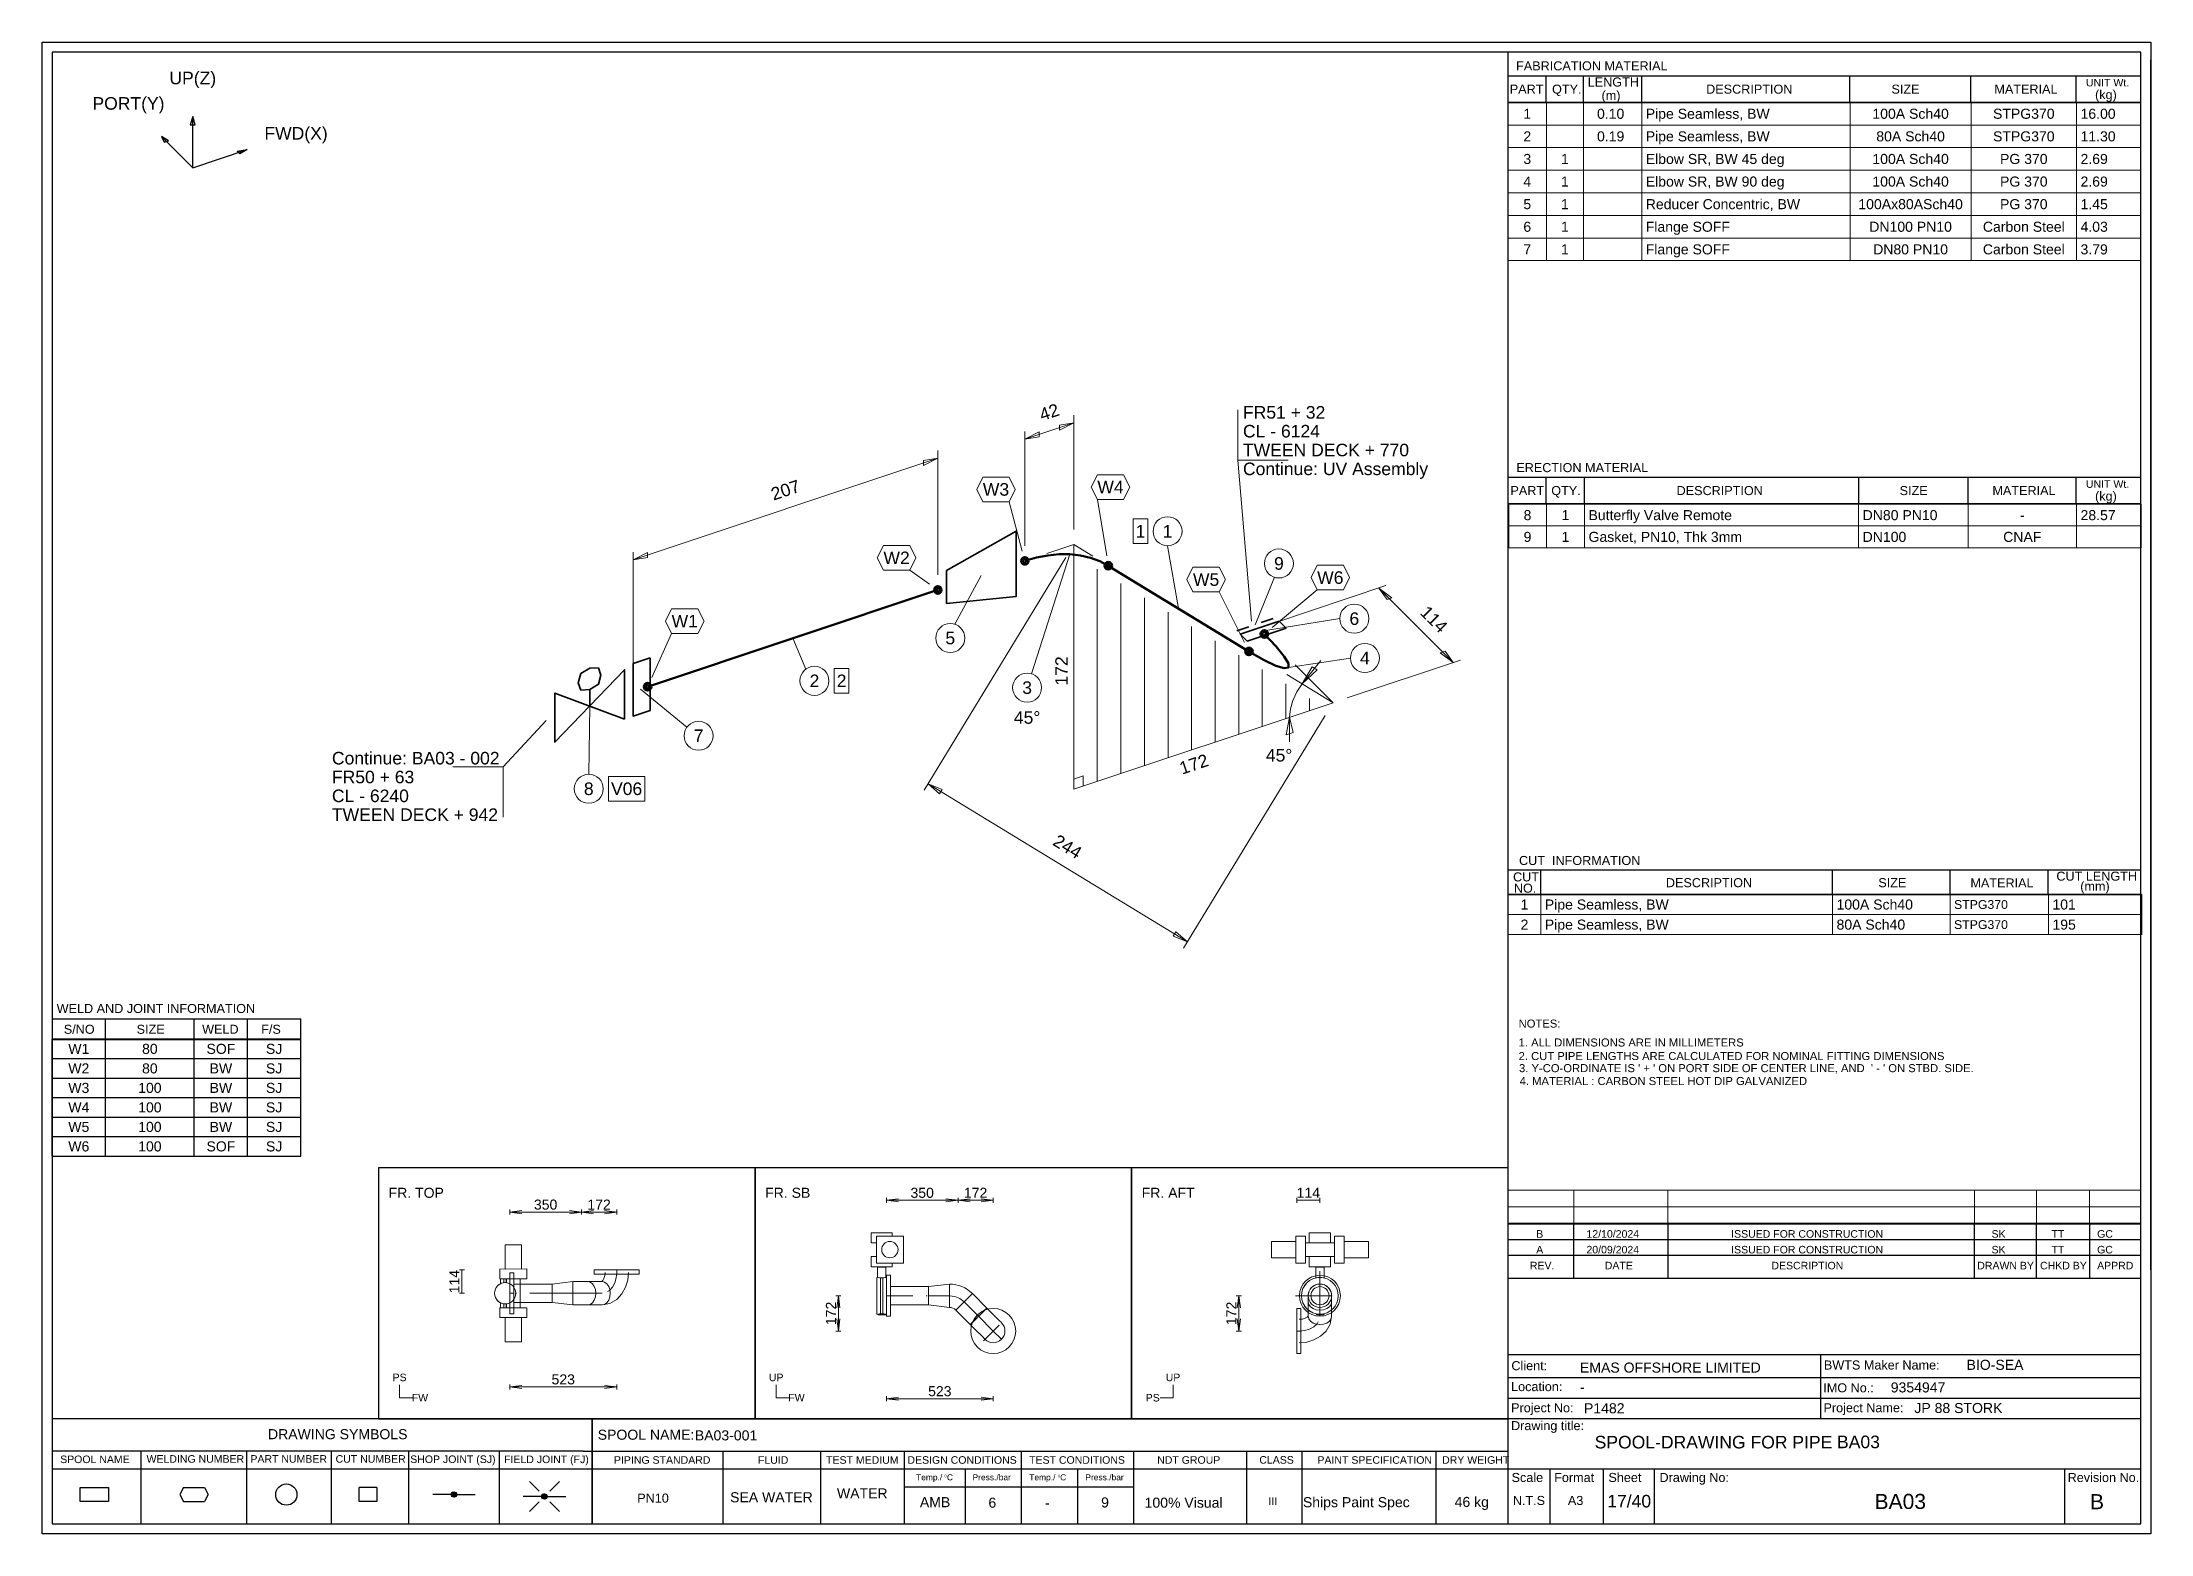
# Model space of a CAD drawing. Header units: millimetres. Extents: x 0 to 420, y 0 to 297.
import ezdxf
from ezdxf.enums import TextEntityAlignment as Align

# ---------------------------------------------------------------- set-up
doc = ezdxf.new("R2010")
doc.units = ezdxf.units.MM
doc.linetypes.add('DOTTED_DASHED5', pattern=[10, 4.444444, -2.666667, 0.222222, -2.666667])
doc.linetypes.add('DOTTED_DASHED6', pattern=[9.99997, 4.444431, -2.666659, 0.222222, -2.666659])
for name, color, linetype in [('FramesFromTables', 40, 'Continuous'), ('I_Coordinates', 11, 'Continuous'), ('I_CutNumbers', 10, 'Continuous'), ('I_Dimensions', 4, 'Continuous'), ('I_OtherComponents', 2, 'Continuous'), ('I_PartNumbers', 9, 'Continuous'), ('I_Pipes', 1, 'Continuous'), ('I_Tags', 8, 'Continuous'), ('I_Triangles', 5, 'Continuous'), ('SymbolsOnDrawingSheet', 1, 'Continuous'), ('TextFromTables', 2, 'Continuous'), ('TextFromTextBoxes', 2, 'Continuous')]:
    doc.layers.add(name, color=color, linetype=linetype)
doc.styles.add('Cadmatic Default Text', font='arial.ttf')

msp = doc.modelspace()

# ---------------------------------------------------------------- texts
at = {"layer": 'SymbolsOnDrawingSheet', "linetype": 'ByBlock', "lineweight": 25, "style": 'Cadmatic Default Text'}
for s, p in [('UP(Z)', (30, 289.86)), ('PORT(Y)', (17.19, 284.81)), ('FWD(X)', (50.57, 278.86))]:
    msp.add_text(s, height=2.5, dxfattribs=at).set_placement(p, align=Align.MIDDLE_CENTER)
at = {"layer": 'SymbolsOnDrawingSheet', "linetype": 'ByBlock', "lineweight": -3, "style": 'Cadmatic Default Text'}
for s, height, p in [('FABRICATION MATERIAL', 1.8, (293.57, 293.19)), ('LENGTH', 1.8, (307.84, 289.97)), ('PART', 1.8, (292.32, 288.55)), ('QTY.', 1.8, (300.74, 288.55)), ('DESCRIPTION', 1.8, (331.43, 288.55)), ('SIZE', 1.8, (368.34, 288.55)), ('MATERIAL', 1.8, (388.84, 288.55)), ('UNIT Wt.', 1.5, (407.08, 289.7)), (' (kg)', 1.8, (408.19, 287.46)), ('ERECTION MATERIAL', 1.8, (293.62, 213.19)), ('PART', 1.8, (292.45, 208.62)), ('QTY.', 1.8, (300.58, 208.62)), ('DESCRIPTION', 1.8, (325.54, 208.62)), ('SIZE', 1.8, (369.97, 208.62)), ('MATERIAL', 1.8, (388.45, 208.62)), ('UNIT Wt.', 1.5, (407.08, 209.77)), (' (kg)', 1.8, (408.19, 207.53)), ('CUT  INFORMATION', 1.8, (294.16, 134.97)), ('CUT ', 1.8, (292.97, 131.7)), ('DESCRIPTION', 1.8, (323.41, 130.55)), ('SIZE', 1.8, (365.72, 130.55)), ('MATERIAL', 1.8, (384.07, 130.5)), ('CUT LENGTH', 1.8, (401.19, 131.85)), ('NO.', 1.8, (293.13, 129.46)), ('(mm)', 1.8, (405.94, 129.85)), ('WELD AND JOINT INFORMATION', 1.8, (2.89, 105.5)), ('S/NO', 1.8, (4.31, 101.36)), ('SIZE', 1.8, (18.81, 101.36)), ('WELD', 1.8, (31.86, 101.36)), ('F/S', 1.8, (43.63, 101.36)), ('SPOOL-DRAWING FOR PIPE', 2.5, (309.22, 19.5))]:
    msp.add_text(s, height=height, dxfattribs=at).set_placement(p, align=Align.TOP_LEFT)
for s, height, p in [('(m)', 1.8, (310.6, 285.51)), ('Client:', 1.8, (292.64, 32.58)), ('BWTS Maker Name:', 1.8, (354.88, 32.71)), ('Location:', 1.8, (292.58, 28.41)), ('IMO No.:', 1.8, (354.76, 28.17)), ('Project No:', 1.8, (292.58, 24.2)), ('Project Name:', 1.8, (354.8, 24.2)), ('Drawing title:', 1.8, (292.57, 20.64)), ('DRAWING SYMBOLS', 2, (44.98, 18.84)), ('Temp./  C   ', 1.2, (174.06, 10.65)), ('0', 0.53, (179.71, 11.25)), ('Press./bar', 1.2, (185.31, 10.65)), ('Temp./  C   ', 1.2, (196.61, 10.65)), ('0', 0.53, (202.37, 11.25)), ('Press./bar', 1.2, (207.78, 10.65)), ('Scale', 1.8, (292.68, 10.32)), ('Format', 1.8, (301.16, 10.32)), ('Sheet', 1.8, (311.96, 10.32)), ('Drawing No:', 1.8, (322.14, 10.32)), ('Revision No.', 1.8, (403.43, 10.32)), ('N.T.S', 1.8, (292.92, 5.74)), ('A3', 1.8, (303.89, 5.74))]:
    msp.add_text(s, height=height, dxfattribs=at).set_placement(p)
for s, height, p in [('NOTES:', 1.6, (294.08, 101.59)), ('1. ALL DIMENSIONS ARE IN MILLIMETERS', 1.6, (294.08, 97.83)), ('2. CUT PIPE LENGTHS ARE CALCULATED FOR NOMINAL FITTING DIMENSIONS', 1.6, (294.08, 95.13)), ("3. Y-CO-ORDINATE IS ' + ' ON PORT SIDE OF CENTER LINE, AND  ' - ' ON STBD. SIDE.", 1.6, (294.16, 92.72)), ('4. MATERIAL : CARBON STEEL HOT DIP GALVANIZED', 1.6, (294.28, 90.15)), ('B', 1.5, (297.58, 59.71)), ('12/10/2024', 1.5, (307.59, 59.71)), ('ISSUED FOR CONSTRUCTION', 1.5, (336.41, 59.71)), ('SK', 1.5, (388.28, 59.71)), ('TT', 1.5, (400.21, 59.71)), ('GC', 1.5, (409.3, 59.71)), ('A', 1.5, (297.58, 56.58)), ('20/09/2024', 1.5, (307.59, 56.58)), ('ISSUED FOR CONSTRUCTION', 1.5, (336.41, 56.58)), ('SK', 1.5, (388.28, 56.58)), ('TT', 1.5, (400.21, 56.58)), ('GC', 1.5, (409.3, 56.58)), ('REV.', 1.5, (296.32, 53.41)), ('DATE', 1.5, (311.24, 53.41)), ('DESCRIPTION', 1.5, (344.43, 53.41)), ('DRAWN BY', 1.5, (385.43, 53.41)), ('CHKD BY', 1.5, (397.94, 53.41)), ('APPRD', 1.5, (409.3, 53.41)), ('SPOOL NAME:', 2, (110.65, 19.73)), ('SPOOL NAME', 1.5, (3.58, 14.83)), ('WELDING NUMBER', 1.5, (20.79, 14.91)), ('PART NUMBER', 1.5, (41.48, 14.91)), ('CUT NUMBER', 1.5, (58.44, 14.91)), ('SHOP JOINT (SJ)', 1.5, (73.31, 14.85)), ('FIELD JOINT (FJ)', 1.5, (92, 14.83)), ('PIPING STANDARD', 1.5, (113.89, 14.7)), ('FLUID', 1.5, (142.57, 14.7)), ('TEST MEDIUM', 1.5, (156.14, 14.7)), ('DESIGN CONDITIONS', 1.5, (172.34, 14.7)), ('TEST CONDITIONS', 1.5, (196.58, 14.7)), ('NDT GROUP', 1.5, (222.09, 14.7)), ('CLASS', 1.5, (242.43, 14.72)), ('PAINT SPECIFICATION', 1.5, (254.01, 14.7)), ('DRY WEIGHT', 1.5, (278.84, 14.7)), ('PN10', 1.8, (118.53, 7.12)), ('III', 1.5, (244.26, 6.51)), ('B', 3, (407.89, 6.4))]:
    msp.add_text(s, height=height, dxfattribs=at).set_placement(p, align=Align.MIDDLE_LEFT)
at = {"layer": 'SymbolsOnDrawingSheet', "linetype": 'ByBlock', "lineweight": 25, "style": 'Cadmatic Default Text'}
for s, p in [('FR. TOP', (69, 68.9)), ('FR. SB', (144, 68.9)), ('FR. AFT', (219, 68.9))]:
    msp.add_text(s, height=2, dxfattribs=at).set_placement(p, align=Align.TOP_LEFT)
at = {"layer": 'SymbolsOnDrawingSheet', "linetype": 'ByBlock', "lineweight": 13, "style": 'Cadmatic Default Text'}
for s, p in [('350', (175.28, 67.9)), ('172', (185.92, 67.9)), ('114', (252.19, 67.9)), ('350', (100.28, 65.55)), ('172', (110.92, 65.55)), ('523', (103.79, 30.75)), ('523', (178.79, 28.4))]:
    msp.add_text(s, height=2, dxfattribs=at).set_placement(p, align=Align.MIDDLE_CENTER)
for s, p in [('114', (82.1, 50.21)), ('172', (157.1, 43.89)), ('172', (236.85, 43.89))]:
    msp.add_text(s, height=2, rotation=90, dxfattribs=at).set_placement(p, align=Align.MIDDLE_CENTER)
at = {"layer": 'SymbolsOnDrawingSheet', "linetype": 'ByBlock', "lineweight": 18, "style": 'Cadmatic Default Text'}
for s, p in [('PS', (71.2, 31.14)), ('UP', (146.2, 31.14)), ('UP', (225.24, 31.14)), ('FW', (75.24, 27.1)), ('FW', (150.24, 27.1)), ('PS', (221.2, 27.1))]:
    msp.add_text(s, height=1.5, dxfattribs=at).set_placement(p, align=Align.MIDDLE_CENTER)

# ---------------------------------------------------------------- blocks, each defined once
blk = doc.blocks.new('BA01728716175_BOM_4')
at = {"layer": 'FramesFromTables', "linetype": 'ByBlock', "lineweight": 18}
for p, q in [((292, 285), (418, 285)), ((292, 253.5), (292, 285)), ((292, 253.5), (292, 285)), ((299.6, 253.5), (299.6, 285)), ((299.6, 253.5), (299.6, 285)), ((307, 253.5), (307, 285)), ((307, 253.5), (307, 285)), ((318.6, 253.5), (318.6, 285)), ((318.6, 253.5), (318.6, 285)), ((360.1, 253.5), (360.1, 285)), ((360.1, 253.5), (360.1, 285)), ((384.2, 253.5), (384.2, 285)), ((384.2, 253.5), (384.2, 285)), ((405.2, 253.5), (405.2, 285)), ((405.2, 253.5), (405.2, 285)), ((418, 253.5), (418, 285)), ((292, 280.5), (418, 280.5)), ((292, 276), (418, 276)), ((292, 271.5), (418, 271.5)), ((292, 267), (418, 267)), ((292, 262.5), (418, 262.5)), ((292, 258), (418, 258)), ((292, 205), (418.1, 205)), ((292, 196.33), (292, 205)), ((292.1, 196.33), (292.1, 205)), ((299.6, 196.33), (299.6, 205)), ((299.6, 196.33), (299.6, 205)), ((307.2, 196.33), (307.2, 205)), ((307.2, 196.33), (307.2, 205)), ((361.8, 196.33), (361.8, 205)), ((361.8, 196.33), (361.8, 205)), ((383.6, 196.33), (383.6, 205)), ((383.6, 196.33), (383.6, 205)), ((405.2, 196.33), (405.2, 205)), ((405.2, 196.33), (405.2, 205)), ((418, 196.33), (418, 205)), ((292, 200.67), (418.1, 200.67)), ((292, 127.3), (418.2, 127.3)), ((292, 119.3), (292, 127.3)), ((292, 119.3), (292, 127.3)), ((298.5, 119.3), (298.5, 127.3)), ((298.5, 119.3), (298.5, 127.3)), ((356.6, 119.3), (356.6, 127.3)), ((356.6, 119.3), (356.6, 127.3)), ((380, 119.3), (380, 127.3)), ((380, 119.3), (380, 127.3)), ((399.6, 119.3), (399.6, 127.3)), ((399.6, 119.3), (399.6, 127.3)), ((418, 119.3), (418, 127.3)), ((292, 123.3), (418.2, 123.3)), ((292, 68.4), (418, 68.4)), ((292, 58.6), (292, 68.4)), ((292, 58.6), (292, 68.4)), ((305.1, 58.6), (305.1, 68.4)), ((305.1, 58.6), (305.1, 68.4)), ((323.8, 58.6), (323.8, 68.4)), ((323.8, 58.6), (323.8, 68.4)), ((384.9, 58.6), (384.9, 68.4)), ((384.9, 58.6), (384.9, 68.4)), ((397.2, 58.6), (397.2, 68.4)), ((397.2, 58.6), (397.2, 68.4)), ((407.8, 58.6), (407.8, 68.4)), ((407.8, 58.6), (407.8, 68.4)), ((418, 58.6), (418, 68.4)), ((292, 65.13), (418, 65.13)), ((292, 61.87), (418, 61.87))]:
    blk.add_line(p, q, dxfattribs=at)
at = {"layer": 'FramesFromTables', "linetype": 'ByBlock', "lineweight": -3}
for p, q in [((2, 98.5), (51.5, 98.5)), ((2, 75.19), (2, 98.5)), ((2, 75.19), (2, 98.5)), ((12.6, 75.19), (12.6, 98.5)), ((12.6, 75.19), (12.6, 98.5)), ((30.3, 75.19), (30.3, 98.5)), ((30.3, 75.19), (30.3, 98.5)), ((40.9, 75.19), (40.9, 98.5)), ((40.9, 75.19), (40.9, 98.5)), ((51.5, 75.19), (51.5, 98.5)), ((2, 94.62), (51.5, 94.62)), ((2, 90.73), (51.5, 90.73)), ((2, 86.85), (51.5, 86.85)), ((2, 82.96), (51.5, 82.96)), ((2, 79.08), (51.5, 79.08))]:
    blk.add_line(p, q, dxfattribs=at)
at = {"layer": 'FramesFromTables', "linetype": 'ByBlock', "lineweight": 18, "flags": 128}
for points in [[(292, 253.5), (418, 253.5), (418, 285)], [(292, 196.33), (418.1, 196.33), (418.1, 205)], [(292, 119.3), (418.2, 119.3), (418.2, 127.3)], [(292, 58.6), (418, 58.6), (418, 68.4)]]:
    blk.add_lwpolyline(points, dxfattribs=at)
at = {"layer": 'FramesFromTables', "linetype": 'ByBlock', "lineweight": -3, "flags": 128}
blk.add_lwpolyline([(2, 75.19), (51.5, 75.19), (51.5, 98.5)], dxfattribs=at)
at = {"layer": 'TextFromTables', "linetype": 'ByBlock', "lineweight": 13, "style": 'Cadmatic Default Text'}
for s, p in [('1', (295.8, 282.75)), ('2', (295.8, 278.25)), ('3', (295.8, 273.75)), ('4', (295.8, 269.25)), ('5', (295.8, 264.75)), ('6', (295.8, 260.25)), ('7', (295.8, 255.75))]:
    blk.add_text(s, height=2, dxfattribs=at).set_placement(p, align=Align.MIDDLE_CENTER)
at = {"layer": 'TextFromTables', "linetype": 'ByBlock', "lineweight": 25, "style": 'Cadmatic Default Text'}
for s, p in [('0.10 ', (312.8, 282.75)), ('100A Sch40', (372.15, 282.75)), ('STPG370', (394.7, 282.75)), ('0.19 ', (312.8, 278.25)), ('80A Sch40', (372.15, 278.25)), ('STPG370', (394.7, 278.25)), ('1', (303.3, 273.75)), ('100A Sch40', (372.15, 273.75)), ('PG 370', (394.7, 273.75)), ('1', (303.3, 269.25)), ('100A Sch40', (372.15, 269.25)), ('PG 370', (394.7, 269.25)), ('1', (303.3, 264.75)), ('100Ax80ASch40', (372.15, 264.75)), ('PG 370', (394.7, 264.75)), ('1', (303.3, 260.25)), ('DN100 PN10', (372.15, 260.25)), ('Carbon Steel', (394.7, 260.25)), ('1', (303.3, 255.75)), ('DN80 PN10', (372.15, 255.75)), ('Carbon Steel', (394.7, 255.75)), ('8', (295.85, 202.83)), ('1', (303.4, 202.83)), ('-', (394.4, 202.83)), ('9', (295.85, 198.5)), ('1', (303.4, 198.5)), ('CNAF', (394.4, 198.5)), ('1', (295.25, 125.3)), ('2', (295.25, 121.3)), ('W1', (7.3, 96.56)), ('80', (21.45, 96.56)), ('SOF', (35.6, 96.56)), ('SJ', (46.2, 96.56)), ('W2', (7.3, 92.67)), ('80', (21.45, 92.67)), ('BW', (35.6, 92.67)), ('SJ', (46.2, 92.67)), ('W3', (7.3, 88.79)), ('100', (21.45, 88.79)), ('BW', (35.6, 88.79)), ('SJ', (46.2, 88.79)), ('W4', (7.3, 84.91)), ('100', (21.45, 84.91)), ('BW', (35.6, 84.91)), ('SJ', (46.2, 84.91)), ('W5', (7.3, 81.02)), ('100', (21.45, 81.02)), ('BW', (35.6, 81.02)), ('SJ', (46.2, 81.02)), ('W6', (7.3, 77.14)), ('100', (21.45, 77.14)), ('SOF', (35.6, 77.14)), ('SJ', (46.2, 77.14))]:
    blk.add_text(s, height=2, dxfattribs=at).set_placement(p, align=Align.MIDDLE_CENTER)
for s, height, p in [('Pipe Seamless, BW ', 2, (319.4, 282.75)), ('16.00', 2, (406, 282.75)), ('Pipe Seamless, BW ', 2, (319.4, 278.25)), ('11.30', 2, (406, 278.25)), ('Elbow SR, BW 45 deg', 2, (319.4, 273.75)), ('2.69', 2, (406, 273.75)), ('Elbow SR, BW 90 deg', 2, (319.4, 269.25)), ('2.69', 2, (406, 269.25)), ('Reducer Concentric, BW ', 2, (319.4, 264.75)), ('1.45', 2, (406, 264.75)), ('Flange SOFF ', 2, (319.4, 260.25)), ('4.03', 2, (406, 260.25)), ('Flange SOFF ', 2, (319.4, 255.75)), ('3.79', 2, (406, 255.75)), ('Butterfly Valve Remote ', 2, (308, 202.83)), ('DN80 PN10', 2, (362.6, 202.83)), ('28.57', 2, (406, 202.83)), ('Gasket, PN10, Thk 3mm ', 2, (308, 198.5)), ('DN100', 2, (362.6, 198.5)), ('Pipe Seamless, BW', 2, (299.3, 125.3)), ('100A Sch40', 2, (357.4, 125.3)), ('STPG370', 1.75, (380.8, 125.3)), ('101', 2, (400.4, 125.3)), ('Pipe Seamless, BW', 2, (299.3, 121.3)), ('80A Sch40', 2, (357.4, 121.3)), ('STPG370', 1.75, (380.8, 121.3)), ('195', 2, (400.4, 121.3))]:
    blk.add_text(s, height=height, dxfattribs=at).set_placement(p, align=Align.MIDDLE_LEFT)
at = {"layer": 'TextFromTextBoxes', "linetype": 'ByBlock', "lineweight": -3, "style": 'Cadmatic Default Text'}
for s, p in [('EMAS OFFSHORE LIMITED', (306.3, 33.1)), ('BIO-SEA', (383.3, 33.65)), ('9354947', (368.2, 29.15)), ('-', (306.3, 29.2)), ('P1482', (307.1, 25)), ('JP 88 STORK', (372.9, 25.05)), ('BA03-001', (130, 19.6))]:
    blk.add_text(s, height=2, dxfattribs=at).set_placement(p, align=Align.MIDDLE_LEFT)
at = {"layer": 'TextFromTextBoxes', "linetype": 'ByBlock', "lineweight": 25, "style": 'Cadmatic Default Text'}
blk.add_text('BA03', height=2.5, dxfattribs=at).set_placement((357.5, 18.3), align=Align.MIDDLE_LEFT)
at = {"layer": 'TextFromTextBoxes', "linetype": 'ByBlock', "lineweight": -3, "style": 'Cadmatic Default Text'}
for s, height, p in [('WATER', 2, (163.35, 8.05)), ('SEA WATER', 2, (145.25, 7.28)), ('AMB', 2, (177.85, 6.3)), ('6', 2, (189.25, 6.2)), ('-', 2, (200.2, 6.15)), ('9', 2, (211.7, 6.25)), ('100% Visual', 2, (227.35, 6.2)), ('Ships Paint Spec', 2, (261.75, 6.3)), ('46 kg', 2, (284.75, 6.35)), ('17/40', 2.5, (316.1, 6.5))]:
    blk.add_text(s, height=height, dxfattribs=at).set_placement(p, align=Align.MIDDLE_CENTER)
at = {"layer": 'TextFromTextBoxes', "linetype": 'ByBlock', "lineweight": 25, "style": 'Cadmatic Default Text'}
blk.add_text('BA03', height=3, dxfattribs=at).set_placement((370.1, 6.45), align=Align.MIDDLE_CENTER)
blk = doc.blocks.new('BA01728716175_PRT_17_3')
at = {"layer": 'I_OtherComponents', "linetype": 'ByBlock', "lineweight": 35, "flags": 128}
blk.add_lwpolyline([(195.77, 157.02), (194.4, 158.4), (186.64, 155.81), (188.01, 154.44), (195.77, 157.02)], dxfattribs=at)
at = {"layer": 'I_OtherComponents', "linetype": 'ByBlock', "lineweight": 50}
for radius in [0.75, 0.375]:
    blk.add_circle((191.44, 155.86), radius, dxfattribs=at)
blk = doc.blocks.new('BA01728716175_PRT_18_3')
at = {"layer": 'I_Pipes', "linetype": 'ByBlock', "lineweight": 0}
for q in [(195.9, 147.8), (197.59, 149.71)]:
    blk.add_line((205.11, 142.19), q, dxfattribs=at)
at = {"layer": 'I_Pipes', "linetype": 'ByBlock', "lineweight": 50, "flags": 128}
blk.add_lwpolyline([(191.44, 155.86), (193.79, 153.39), (195.4, 151.4), (196.22, 149.98), (196.21, 149.18), (195.37, 149.03), (193.74, 149.53), (191.37, 150.66), (188.37, 152.39)], dxfattribs=at)
at = {"layer": 'I_Pipes', "linetype": 'ByBlock', "lineweight": 50}
for centre, radius in [((191.44, 155.86), 0.75), ((191.44, 155.86), 0.375), ((188.37, 152.39), 0.75), ((188.37, 152.39), 0.375)]:
    blk.add_circle(centre, radius, dxfattribs=at)
blk = doc.blocks.new('BA01728716175_PRT_19_3')
at = {"layer": 'I_Pipes', "linetype": 'ByBlock', "lineweight": 50}
blk.add_line((188.37, 152.39), (160.35, 169.46), dxfattribs=at)
blk = doc.blocks.new('BA01728716175_PRT_20_3')
at = {"layer": 'I_Pipes', "linetype": 'ByBlock', "lineweight": 0}
for q in [(148.11, 171.88), (157.25, 171.35)]:
    blk.add_line((153.46, 173.66), q, dxfattribs=at)
at = {"layer": 'I_Pipes', "linetype": 'ByBlock', "lineweight": 50, "flags": 128}
blk.add_lwpolyline([(160.35, 169.46), (158.64, 170.36), (156.79, 171.03), (154.81, 171.49), (152.72, 171.73), (150.55, 171.74), (148.31, 171.52), (146.03, 171.08), (143.72, 170.42)], dxfattribs=at)
at = {"layer": 'I_Pipes', "linetype": 'ByBlock', "lineweight": 50}
for centre, radius in [((143.72, 170.42), 0.75), ((143.72, 170.42), 0.375), ((160.35, 169.46), 0.75), ((160.35, 169.46), 0.375)]:
    blk.add_circle(centre, radius, dxfattribs=at)
blk = doc.blocks.new('BA01728716175_PRT_21_3')
at = {"layer": 'I_OtherComponents', "linetype": 'ByBlock', "lineweight": 35, "flags": 128}
blk.add_lwpolyline([(141.99, 169.84), (141.99, 176.37), (128.13, 168.49), (128.13, 161.95), (141.99, 163.31), (141.99, 169.84)], dxfattribs=at)
at = {"layer": 'I_OtherComponents', "linetype": 'ByBlock', "lineweight": 50}
for centre, radius in [((143.72, 170.42), 0.75), ((143.72, 170.42), 0.375), ((126.4, 164.64), 0.75), ((126.4, 164.64), 0.375)]:
    blk.add_circle(centre, radius, dxfattribs=at)
blk = doc.blocks.new('BA01728716175_PRT_22_3')
at = {"layer": 'I_Pipes', "linetype": 'ByBlock', "lineweight": 50}
blk.add_line((126.4, 164.64), (68.59, 145.37), dxfattribs=at)
blk = doc.blocks.new('BA01728716175_PRT_23_3')
at = {"layer": 'I_OtherComponents', "linetype": 'ByBlock', "lineweight": 35, "flags": 128}
blk.add_lwpolyline([(69.11, 151.1), (65.71, 149.96), (65.71, 139.51), (69.11, 140.65), (69.11, 151.1)], dxfattribs=at)
at = {"layer": 'I_OtherComponents', "linetype": 'ByBlock', "lineweight": 50}
for radius in [0.75, 0.375]:
    blk.add_circle((68.59, 145.37), radius, dxfattribs=at)
blk = doc.blocks.new('BA01728716175_PRT_24_3')
at = {"layer": 'I_OtherComponents', "linetype": 'ByBlock', "lineweight": 35, "flags": 128}
for points in [[(63.97, 138.93), (63.97, 148.73), (50.12, 134.31), (50.12, 144.11), (63.97, 138.93)], [(57.05, 144.79), (58.78, 145.86), (59.3, 147.66), (58.78, 149.12), (57.05, 149.03), (55.31, 147.97), (54.79, 146.16), (55.31, 144.7), (57.05, 144.79), (57.05, 141.52)]]:
    blk.add_lwpolyline(points, dxfattribs=at)
at = {"layer": 'I_OtherComponents', "flags": 1}
blk.add_attdef('ValvePos', (57.05, 141.52), '', height=2.5, dxfattribs=at)
blk = doc.blocks.new('BA01728716175_PRT_153_3')
at = {"layer": 'I_OtherComponents', "linetype": 'ByBlock', "lineweight": 35}
for p, q in [((185.94, 156.51), (188.36, 157.32)), ((190.79, 158.13), (193.21, 158.94))]:
    blk.add_line(p, q, dxfattribs=at)
blk = doc.blocks.new('BA01728716175_TRI_0_3')
at = {"layer": 'I_Triangles', "linetype": 'ByBlock', "lineweight": 0}
for p, q in [((158.16, 126.54), (158.16, 168.8)), ((162.85, 128.1), (162.85, 165.94)), ((167.55, 129.67), (167.55, 163.08)), ((172.25, 131.23), (172.25, 160.22)), ((176.94, 132.8), (176.94, 157.36)), ((181.64, 134.36), (181.64, 154.49)), ((186.33, 135.93), (186.33, 151.63)), ((191.03, 137.49), (191.03, 148.77)), ((195.72, 139.06), (195.72, 145.91)), ((200.42, 140.62), (200.42, 143.05))]:
    blk.add_line(p, q, dxfattribs=at)
at = {"layer": 'I_Triangles', "linetype": 'ByBlock', "lineweight": 0, "flags": 128}
for points in [[(205.11, 142.19), (153.46, 124.97), (153.46, 173.66)], [(202.66, 150.61), (198.99, 145.92), (201.93, 148.75), (200.95, 149.34), (198.99, 145.92), (197.91, 144.32), (197.11, 142.64), (196.62, 140.95), (196.45, 139.3), (197.15, 136.27), (195.76, 135.8), (196.45, 139.3), (196.45, 134.4)], [(155.36, 125.6), (155.36, 127.6), (153.46, 126.97)]]:
    blk.add_lwpolyline(points, dxfattribs=at)
at = {"layer": 'I_Triangles', "linetype": 'ByBlock', "lineweight": 0, "style": 'Cadmatic Default Text'}
for rotation, p in [(90, (151.04, 148.51)), (18.435, (177.39, 129.95))]:
    blk.add_text('172', height=2.5, rotation=rotation, dxfattribs=at).set_placement(p, align=Align.MIDDLE_CENTER)
blk.add_text('45°', height=2.5, dxfattribs=at).set_placement((194.37, 131.72), align=Align.MIDDLE_CENTER)
blk = doc.blocks.new('BA01728716175_DIM_0_3')
at = {"layer": 'I_Dimensions', "linetype": 'ByBlock', "lineweight": 0}
for p, q in [((151.9, 171.1), (123.67, 124.78)), ((175.32, 93.3), (203.55, 139.63)), ((124.45, 126.06), (176.1, 94.58))]:
    blk.add_line(p, q, dxfattribs=at)
at = {"layer": 'I_Dimensions', "linetype": 'ByBlock', "lineweight": 0, "flags": 128}
for points in [[(124.45, 126.06), (126.75, 124.07), (127.27, 124.92), (124.45, 126.06)], [(176.1, 94.58), (173.28, 95.72), (173.8, 96.57), (176.1, 94.58)]]:
    blk.add_lwpolyline(points, dxfattribs=at)
at = {"layer": 'I_Dimensions', "linetype": 'ByBlock', "lineweight": 0, "style": 'Cadmatic Default Text'}
blk.add_text('244', height=2.5, rotation=328.6407, dxfattribs=at).set_placement((152.23, 113.52), align=Align.MIDDLE_CENTER)
blk = doc.blocks.new('BA01728716175_DIM_1_3')
at = {"layer": 'I_Dimensions', "linetype": 'ByBlock', "lineweight": 0}
for p, q in [((193.12, 157.97), (215.65, 165.49)), ((214.23, 165.01), (229.07, 150.17)), ((230.49, 150.65), (207.96, 143.14))]:
    blk.add_line(p, q, dxfattribs=at)
at = {"layer": 'I_Dimensions', "linetype": 'ByBlock', "lineweight": 0, "flags": 128}
for points in [[(214.23, 165.01), (215.88, 162.73), (216.82, 163.05), (214.23, 165.01)], [(229.07, 150.17), (226.47, 152.13), (227.42, 152.45), (229.07, 150.17)]]:
    blk.add_lwpolyline(points, dxfattribs=at)
at = {"layer": 'I_Dimensions', "linetype": 'ByBlock', "lineweight": 0, "style": 'Cadmatic Default Text'}
blk.add_text('114', height=2.5, rotation=315, dxfattribs=at).set_placement((225.21, 158.78), align=Align.MIDDLE_CENTER)
blk = doc.blocks.new('BA01728716175_DIM_2_3')
at = {"layer": 'I_Dimensions', "linetype": 'ByBlock', "lineweight": 0}
for p, q in [((65.71, 170.66), (126.4, 190.89)), ((126.4, 192.39), (126.4, 167.64)), ((65.71, 147.41), (65.71, 172.16))]:
    blk.add_line(p, q, dxfattribs=at)
at = {"layer": 'I_Dimensions', "linetype": 'ByBlock', "lineweight": 0, "flags": 128}
for points in [[(126.4, 190.89), (123.55, 189.44), (123.55, 190.44), (126.4, 190.89)], [(65.71, 170.66), (68.55, 171.11), (68.55, 172.11), (65.71, 170.66)]]:
    blk.add_lwpolyline(points, dxfattribs=at)
at = {"layer": 'I_Dimensions', "linetype": 'ByBlock', "lineweight": 0, "style": 'Cadmatic Default Text'}
blk.add_text('207', height=2.5, rotation=18.435, dxfattribs=at).set_placement((96.05, 184.53), align=Align.MIDDLE_CENTER)
blk = doc.blocks.new('BA01728716175_DIM_3_3')
at = {"layer": 'I_Dimensions', "linetype": 'ByBlock', "lineweight": 0}
for p, q in [((143.72, 194.67), (153.46, 197.91)), ((153.46, 199.41), (153.46, 176.66)), ((143.72, 173.42), (143.72, 196.17))]:
    blk.add_line(p, q, dxfattribs=at)
at = {"layer": 'I_Dimensions', "linetype": 'ByBlock', "lineweight": 0, "flags": 128}
for points in [[(153.46, 197.91), (150.62, 196.46), (150.62, 197.46), (153.46, 197.91)], [(143.72, 194.67), (146.57, 195.11), (146.57, 196.11), (143.72, 194.67)]]:
    blk.add_lwpolyline(points, dxfattribs=at)
at = {"layer": 'I_Dimensions', "linetype": 'ByBlock', "lineweight": 0, "style": 'Cadmatic Default Text'}
blk.add_text('42', height=2.5, rotation=18.435, dxfattribs=at).set_placement((148.59, 200.04), align=Align.MIDDLE_CENTER)
blk = doc.blocks.new('BA01728716175_CRD_0_3')
at = {"layer": 'I_Coordinates', "linetype": 'ByBlock', "lineweight": 0}
blk.add_line((39.8, 129.39), (48.39, 138.64), dxfattribs=at)
at = {"layer": 'I_Coordinates', "linetype": 'ByBlock', "lineweight": 0, "flags": 128}
blk.add_lwpolyline([(39.8, 119.39), (39.8, 129.39), (29.8, 129.39)], dxfattribs=at)
at = {"layer": 'I_Coordinates', "linetype": 'ByBlock', "lineweight": 0, "style": 'Cadmatic Default Text'}
for s, p in [('Continue: BA03 - 002', (5.71, 132.39)), ('FR50 + 63', (5.71, 128.64)), ('CL - 6240', (5.71, 124.89)), ('TWEEN DECK + 942', (5.71, 121.14))]:
    blk.add_text(s, height=2.5, dxfattribs=at).set_placement(p, align=Align.TOP_LEFT)
blk = doc.blocks.new('BA01728716175_CRD_1_3')
at = {"layer": 'I_Coordinates', "linetype": 'ByBlock', "lineweight": 0}
blk.add_line((186.17, 190.5), (188.88, 158.42), dxfattribs=at)
at = {"layer": 'I_Coordinates', "linetype": 'ByBlock', "lineweight": 0, "flags": 128}
blk.add_lwpolyline([(186.17, 200.5), (186.17, 190.5), (196.17, 190.5)], dxfattribs=at)
at = {"layer": 'I_Coordinates', "linetype": 'ByBlock', "lineweight": 0, "style": 'Cadmatic Default Text'}
for s, p in [('CL - 6124', (187.17, 195)), ('FR51 + 32', (187.17, 198.75)), ('TWEEN DECK + 770', (187.17, 191.25)), ('Continue: UV Assembly', (187.17, 187.5))]:
    blk.add_text(s, height=2.5, dxfattribs=at).set_placement(p)
blk = doc.blocks.new('BA01728716175_PTN_0_3')
at = {"layer": 'I_PartNumbers', "linetype": 'ByBlock', "lineweight": 0}
blk.add_line((56.87, 127.94), (57.05, 141.52), dxfattribs=at)
blk.add_circle((56.87, 125.05), 2.89, dxfattribs=at)
at = {"layer": 'I_PartNumbers', "linetype": 'ByBlock', "lineweight": 0, "style": 'Cadmatic Default Text'}
blk.add_text('8', height=2.5, dxfattribs=at).set_placement((56.87, 125.05), align=Align.MIDDLE_CENTER)
blk = doc.blocks.new('BA01728716175_PTN_1_3')
at = {"layer": 'I_PartNumbers', "linetype": 'ByBlock', "lineweight": 0}
blk.add_line((76.4, 137.3), (67.15, 144.89), dxfattribs=at)
blk.add_circle((78.75, 135.6), 2.89, dxfattribs=at)
at = {"layer": 'I_PartNumbers', "linetype": 'ByBlock', "lineweight": 0, "style": 'Cadmatic Default Text'}
blk.add_text('7', height=2.5, dxfattribs=at).set_placement((78.75, 135.6), align=Align.MIDDLE_CENTER)
blk = doc.blocks.new('BA01728716175_PTN_2_3')
at = {"layer": 'I_PartNumbers', "linetype": 'ByBlock', "lineweight": 0}
blk.add_line((100.12, 148.88), (97.5, 155.01), dxfattribs=at)
blk.add_circle((101.82, 146.54), 2.89, dxfattribs=at)
at = {"layer": 'I_PartNumbers', "linetype": 'ByBlock', "lineweight": 0, "style": 'Cadmatic Default Text'}
blk.add_text('2', height=2.5, dxfattribs=at).set_placement((101.82, 146.54), align=Align.MIDDLE_CENTER)
blk = doc.blocks.new('BA01728716175_PTN_3_3')
at = {"layer": 'I_PartNumbers', "linetype": 'ByBlock', "lineweight": 0}
blk.add_line((129.78, 157.81), (135.06, 167.53), dxfattribs=at)
blk.add_circle((128.88, 155.06), 2.89, dxfattribs=at)
at = {"layer": 'I_PartNumbers', "linetype": 'ByBlock', "lineweight": 0, "style": 'Cadmatic Default Text'}
blk.add_text('5', height=2.5, dxfattribs=at).set_placement((128.88, 155.06), align=Align.MIDDLE_CENTER)
blk = doc.blocks.new('BA01728716175_PTN_4_3')
at = {"layer": 'I_PartNumbers', "linetype": 'ByBlock', "lineweight": 0}
blk.add_line((145.08, 147.93), (152.72, 171.73), dxfattribs=at)
blk.add_circle((144.18, 145.18), 2.89, dxfattribs=at)
at = {"layer": 'I_PartNumbers', "linetype": 'ByBlock', "lineweight": 0, "style": 'Cadmatic Default Text'}
blk.add_text('3', height=2.5, dxfattribs=at).set_placement((144.18, 145.18), align=Align.MIDDLE_CENTER)
blk = doc.blocks.new('BA01728716175_PTN_5_3')
at = {"layer": 'I_PartNumbers', "linetype": 'ByBlock', "lineweight": 0}
blk.add_line((193.43, 167.15), (189.57, 157.72), dxfattribs=at)
blk.add_circle((194.33, 169.91), 2.89, dxfattribs=at)
at = {"layer": 'I_PartNumbers', "linetype": 'ByBlock', "lineweight": 0, "style": 'Cadmatic Default Text'}
blk.add_text('9', height=2.5, dxfattribs=at).set_placement((194.33, 169.91), align=Align.MIDDLE_CENTER)
blk = doc.blocks.new('BA01728716175_PTN_6_3')
at = {"layer": 'I_PartNumbers', "linetype": 'ByBlock', "lineweight": 0}
blk.add_line((172.16, 173.43), (174.36, 160.93), dxfattribs=at)
blk.add_circle((172.16, 176.32), 2.89, dxfattribs=at)
at = {"layer": 'I_PartNumbers', "linetype": 'ByBlock', "lineweight": 0, "style": 'Cadmatic Default Text'}
blk.add_text('1', height=2.5, dxfattribs=at).set_placement((172.16, 176.32), align=Align.MIDDLE_CENTER)
blk = doc.blocks.new('BA01728716175_PTN_7_3')
at = {"layer": 'I_PartNumbers', "linetype": 'ByBlock', "lineweight": 0}
blk.add_line((208.57, 151.08), (196.21, 149.18), dxfattribs=at)
blk.add_circle((211.46, 151.08), 2.89, dxfattribs=at)
at = {"layer": 'I_PartNumbers', "linetype": 'ByBlock', "lineweight": 0, "style": 'Cadmatic Default Text'}
blk.add_text('4', height=2.5, dxfattribs=at).set_placement((211.46, 151.08), align=Align.MIDDLE_CENTER)
blk = doc.blocks.new('BA01728716175_PTN_8_3')
at = {"layer": 'I_PartNumbers', "linetype": 'ByBlock', "lineweight": 0}
blk.add_line((206.46, 158.92), (190.86, 156.44), dxfattribs=at)
blk.add_circle((209.35, 158.92), 2.89, dxfattribs=at)
at = {"layer": 'I_PartNumbers', "linetype": 'ByBlock', "lineweight": 0, "style": 'Cadmatic Default Text'}
blk.add_text('6', height=2.5, dxfattribs=at).set_placement((209.35, 158.92), align=Align.MIDDLE_CENTER)
blk = doc.blocks.new('BA01728716175_CUT_10_3')
at = {"layer": 'I_CutNumbers', "linetype": 'ByBlock', "lineweight": 0, "flags": 128}
blk.add_lwpolyline([(108.7, 144.09), (108.7, 148.98), (105.76, 148.98), (105.76, 144.09), (108.7, 144.09)], dxfattribs=at)
at = {"layer": 'I_CutNumbers', "linetype": 'ByBlock', "lineweight": 0, "style": 'Cadmatic Default Text'}
blk.add_text('2', height=2.5, dxfattribs=at).set_placement((107.23, 146.54), align=Align.MIDDLE_CENTER)
blk = doc.blocks.new('BA01728716175_CUT_11_3')
at = {"layer": 'I_CutNumbers', "linetype": 'ByBlock', "lineweight": 0, "flags": 128}
blk.add_lwpolyline([(168.23, 173.88), (168.23, 178.77), (165.29, 178.77), (165.29, 173.88), (168.23, 173.88)], dxfattribs=at)
at = {"layer": 'I_CutNumbers', "linetype": 'ByBlock', "lineweight": 0, "style": 'Cadmatic Default Text'}
blk.add_text('1', height=2.5, dxfattribs=at).set_placement((166.76, 176.32), align=Align.MIDDLE_CENTER)
blk = doc.blocks.new('BA01728716175_fii_9_3')
at = {"layer": 'I_Tags', "linetype": 'ByBlock', "lineweight": 0, "style": 'Cadmatic Default Text'}
blk.add_text('45°', height=2.5, dxfattribs=at).set_placement((144.18, 139.24), align=Align.MIDDLE_CENTER)
blk = doc.blocks.new('BA01728716175_vpo_12_3')
at = {"layer": 'I_Tags', "linetype": 'ByBlock', "lineweight": 0, "flags": 128}
blk.add_lwpolyline([(68.02, 122.6), (68.02, 127.5), (60.81, 127.5), (60.81, 122.6), (68.02, 122.6)], dxfattribs=at)
at = {"layer": 'I_Tags', "linetype": 'ByBlock', "lineweight": 0, "style": 'Cadmatic Default Text'}
blk.add_text('V06', height=2.5, dxfattribs=at).set_placement((64.41, 125.05), align=Align.MIDDLE_CENTER)
blk = doc.blocks.new('Pi_Weld_0')
at = {"layer": 'I_Tags', "linetype": 'ByBlock', "lineweight": 0, "flags": 128}
for points in [[(-2.62, 2.45), (-3.84, 0)], [(-3.84, 0), (-2.62, -2.45)], [(2.62, 2.45), (-2.62, 2.45)], [(3.84, 0), (2.62, 2.45)], [(2.62, -2.45), (3.84, 0)], [(-2.62, -2.45), (-6.58, -11.22)], [(-2.62, -2.45), (2.62, -2.45)]]:
    blk.add_lwpolyline(points, dxfattribs=at)
at = {"layer": 'I_Tags', "linetype": 'ByBlock', "lineweight": 0, "style": 'Cadmatic Default Text'}
blk.add_text('W1', height=2.5, dxfattribs=at).set_placement((0, 0), align=Align.MIDDLE_CENTER)
blk = doc.blocks.new('Pi_Weld_1')
at = {"layer": 'I_Tags', "linetype": 'ByBlock', "lineweight": 0, "flags": 128}
for points in [[(-2.62, 2.45), (-3.84, 0)], [(-3.84, 0), (-2.62, -2.45)], [(2.62, 2.45), (-2.62, 2.45)], [(3.84, 0), (2.62, 2.45)], [(2.62, -2.45), (3.84, 0)], [(-2.62, -2.45), (2.62, -2.45)], [(2.62, -2.45), (6.58, -5.23)]]:
    blk.add_lwpolyline(points, dxfattribs=at)
at = {"layer": 'I_Tags', "linetype": 'ByBlock', "lineweight": 0, "style": 'Cadmatic Default Text'}
blk.add_text('W2', height=2.5, dxfattribs=at).set_placement((0, 0), align=Align.MIDDLE_CENTER)
blk = doc.blocks.new('Pi_Weld_2')
at = {"layer": 'I_Tags', "linetype": 'ByBlock', "lineweight": 0, "flags": 128}
for points in [[(-2.62, 2.45), (-3.84, 0)], [(-3.84, 0), (-2.62, -2.45)], [(2.62, 2.45), (-2.62, 2.45)], [(3.84, 0), (2.62, 2.45)], [(2.62, -2.45), (3.84, 0)], [(-2.62, -2.45), (2.62, -2.45)], [(2.62, -2.45), (5.23, -12.3)]]:
    blk.add_lwpolyline(points, dxfattribs=at)
at = {"layer": 'I_Tags', "linetype": 'ByBlock', "lineweight": 0, "style": 'Cadmatic Default Text'}
blk.add_text('W3', height=2.5, dxfattribs=at).set_placement((0, 0), align=Align.MIDDLE_CENTER)
blk = doc.blocks.new('Pi_Weld_3')
at = {"layer": 'I_Tags', "linetype": 'ByBlock', "lineweight": 0, "flags": 128}
for points in [[(-2.62, 2.45), (-3.84, 0)], [(-3.84, 0), (-2.62, -2.45)], [(2.62, 2.45), (-2.62, 2.45)], [(3.84, 0), (2.62, 2.45)], [(2.62, -2.45), (3.84, 0)], [(-2.62, -2.45), (2.62, -2.45)], [(-2.62, -2.45), (-0.76, -13.68)]]:
    blk.add_lwpolyline(points, dxfattribs=at)
at = {"layer": 'I_Tags', "linetype": 'ByBlock', "lineweight": 0, "style": 'Cadmatic Default Text'}
blk.add_text('W4', height=2.5, dxfattribs=at).set_placement((0, 0), align=Align.MIDDLE_CENTER)
blk = doc.blocks.new('Pi_Weld_4')
at = {"layer": 'I_Tags', "linetype": 'ByBlock', "lineweight": 0, "flags": 128}
for points in [[(-2.62, 2.45), (-3.84, 0)], [(-3.84, 0), (-2.62, -2.45)], [(2.62, 2.45), (-2.62, 2.45)], [(3.84, 0), (2.62, 2.45)], [(2.62, -2.45), (3.84, 0)], [(-2.62, -2.45), (-11.6, -9.95)], [(-2.62, -2.45), (2.62, -2.45)]]:
    blk.add_lwpolyline(points, dxfattribs=at)
at = {"layer": 'I_Tags', "linetype": 'ByBlock', "lineweight": 0, "style": 'Cadmatic Default Text'}
blk.add_text('W6', height=2.5, dxfattribs=at).set_placement((0, 0), align=Align.MIDDLE_CENTER)
blk = doc.blocks.new('Pi_Weld_5')
at = {"layer": 'I_Tags', "linetype": 'ByBlock', "lineweight": 0, "flags": 128}
for points in [[(-2.62, 2.45), (-3.84, 0)], [(-3.84, 0), (-2.62, -2.45)], [(2.62, 2.45), (-2.62, 2.45)], [(3.84, 0), (2.62, 2.45)], [(2.62, -2.45), (3.84, 0)], [(-2.62, -2.45), (2.62, -2.45)], [(2.62, -2.45), (7.65, -12.51)]]:
    blk.add_lwpolyline(points, dxfattribs=at)
at = {"layer": 'I_Tags', "linetype": 'ByBlock', "lineweight": 0, "style": 'Cadmatic Default Text'}
blk.add_text('W5', height=2.5, dxfattribs=at).set_placement((0, 0), align=Align.MIDDLE_CENTER)

# ---------------------------------------------------------------- linework, layer by layer
at = {"linetype": 'ByBlock', "lineweight": 25, "flags": 128}
for points in [[(67, 22.9), (142, 22.9), (142, 72.9), (67, 72.9), (67, 22.9)], [(142, 22.9), (217, 22.9), (217, 72.9), (142, 72.9), (142, 22.9)], [(217, 22.9), (292, 22.9), (292, 72.9), (217, 72.9), (217, 22.9)]]:
    msp.add_lwpolyline(points, dxfattribs=at)
at = {"linetype": 'ByBlock', "lineweight": 18, "flags": 128}
for points in [[(165.1, 57.93), (165.1, 59.9), (169.33, 59.9)], [(171.53, 59.27), (166.16, 59.27), (166.16, 53.9), (171.53, 53.9), (171.53, 59.27)], [(169.33, 59.9), (169.33, 59.27)], [(249.68, 59.27), (249.68, 58.22)], [(249.68, 53.9), (249.68, 59.27)], [(251.6, 53.9), (251.6, 59.27), (249.68, 59.27)], [(256.62, 59.9), (256.62, 57.93), (252.38, 57.93), (252.38, 59.9), (256.62, 59.9)], [(259.33, 59.27), (257.4, 59.27)], [(257.4, 59.27), (257.4, 53.9), (259.33, 53.9)], [(259.33, 59.27), (259.33, 53.9)], [(95.47, 57.55), (95.47, 52.73), (92.21, 52.72), (92.21, 57.55), (95.47, 57.55)], [(166.16, 57.93), (165.1, 57.93)], [(165.1, 53.13), (165.1, 55.24)], [(165.1, 55.24), (166.16, 55.24)], [(166.16, 57.93), (166.16, 55.24)], [(244.85, 58.22), (249.68, 58.22), (249.68, 54.96), (244.85, 54.96), (244.85, 58.22)], [(249.68, 54.96), (249.68, 53.9)], [(257.4, 55.24), (257.4, 57.93), (251.6, 57.93)], [(252.38, 55.24), (251.6, 55.24)], [(251.6, 55.24), (252.38, 55.24)], [(252.38, 53.13), (252.38, 55.24), (256.62, 55.24), (256.62, 53.13), (252.38, 53.13)], [(257.4, 55.24), (256.62, 55.24)], [(256.62, 55.24), (257.4, 55.24)], [(259.33, 58.22), (264.15, 58.22), (264.15, 54.96)], [(264.15, 54.96), (259.33, 54.96)], [(96.53, 52.73), (91.16, 52.72), (91.16, 50.79), (96.53, 50.79), (96.53, 52.73)], [(91.28, 49.77), (91.28, 50.79)], [(91.98, 49.97), (91.98, 50.79)], [(92.45, 50.79), (92.45, 49.97)], [(92.5, 50.79), (92.5, 49.96)], [(93.15, 51.97), (93.97, 51.97), (93.97, 43.83), (93.15, 43.83), (93.15, 51.97)], [(95.19, 45), (95.19, 50.79)], [(118.91, 52.53), (118.91, 51.71), (109.95, 51.71), (109.95, 52.53), (118.91, 52.53)], [(111.5, 50.26), (111.68, 50.45)], [(111.68, 50.45), (111.89, 50.85)], [(111.89, 50.85), (112.05, 51.4)], [(112.05, 51.4), (112.11, 52.04)], [(116.62, 50.53), (116.2, 49.09)], [(116.76, 52.04), (116.62, 50.53)], [(169.33, 53.13), (165.1, 53.13)], [(166.28, 51.06), (166.4, 51.06)], [(166.28, 43.73), (166.28, 51.06)], [(166.51, 53.12), (166.4, 53.12), (166.4, 51.06)], [(166.4, 51.06), (166.51, 51.04)], [(166.81, 53.12), (166.51, 53.12)], [(166.51, 51.04), (166.81, 50.99)], [(167.21, 53.12), (166.81, 53.12)], [(166.81, 50.99), (167.21, 50.97)], [(166.98, 43.81), (166.98, 50.98)], [(167.62, 53.12), (167.21, 53.12)], [(167.21, 50.97), (167.62, 50.99)], [(167.45, 50.98), (167.45, 43.81)], [(167.92, 53.12), (167.62, 53.12)], [(167.62, 50.99), (167.92, 51.04)], [(167.92, 51.04), (168.03, 51.06), (168.03, 53.12), (167.92, 53.12)], [(168.03, 51.06), (168.15, 51.06)], [(168.15, 51.47), (168.97, 51.47), (168.97, 43.32), (168.15, 43.32), (168.15, 51.47)], [(168.15, 51.06), (168.15, 43.73)], [(171.53, 53.9), (169.33, 53.9)], [(169.33, 53.9), (171.53, 53.9)], [(169.33, 53.9), (169.33, 53.13)], [(249.68, 53.9), (251.6, 53.9)], [(251.6, 53.9), (249.68, 53.9)], [(253.8, 53.12), (253.69, 53.12), (253.69, 50.97)], [(253.69, 50.97), (253.8, 50.99)], [(254.09, 53.12), (253.8, 53.12)], [(253.8, 50.99), (254.09, 51.04)], [(254.5, 53.12), (254.09, 53.12)], [(254.09, 51.04), (254.5, 51.06)], [(254.91, 53.12), (254.5, 53.12)], [(254.5, 51.06), (254.91, 51.04)], [(255.21, 53.12), (254.91, 53.12)], [(254.91, 51.04), (255.21, 50.99)], [(255.21, 50.99), (255.32, 50.97), (255.32, 53.12), (255.21, 53.12)], [(101.56, 46.09), (93.97, 46.08), (93.97, 49.71), (101.56, 49.71), (101.56, 46.09)], [(105.7, 45.57), (105.7, 50.23), (101.56, 49.71), (101.56, 46.09), (105.7, 45.57)], [(105.7, 50.23), (105.7, 50.11), (105.7, 49.78), (105.7, 49.27), (105.7, 48.62), (105.7, 47.9), (105.7, 47.18), (105.7, 46.53), (105.7, 46.02), (105.7, 45.69), (105.7, 45.57)], [(106.77, 50.23), (105.7, 50.23)], [(107.77, 50.23), (106.77, 50.23)], [(108.63, 50.23), (107.77, 50.23)], [(108.63, 50.23), (111.51, 50.23)], [(108.63, 50.23), (109.14, 50.11), (109.6, 49.78), (109.96, 49.27), (110.19, 48.62), (110.27, 47.9), (110.19, 47.18), (109.96, 46.53), (109.6, 46.02), (109.14, 45.69), (108.63, 45.57)], [(111.44, 50.22), (111.5, 50.26)], [(111.51, 50.23), (111.44, 50.22)], [(111.51, 45.57), (112.02, 45.69), (112.47, 46.02), (112.84, 46.53), (113.07, 47.18), (113.15, 47.9), (113.07, 48.62), (112.84, 49.27), (112.47, 49.78), (112.02, 50.11), (111.51, 50.23)], [(114.44, 46.65), (113.09, 45.86)], [(115.48, 47.77), (114.44, 46.65)], [(116.2, 49.09), (115.48, 47.77)], [(176.56, 45.58), (168.97, 45.58), (168.97, 49.21), (176.56, 49.21), (176.56, 45.58)], [(180.7, 45.07), (180.7, 49.72), (176.56, 49.21), (176.56, 45.58), (180.7, 45.07)], [(180.7, 49.72), (180.7, 45.07)], [(184.86, 41.66), (181.98, 44.54), (185.27, 47.83), (188.15, 44.95), (184.86, 41.66)], [(181.98, 44.54), (185.27, 47.83)], [(252.17, 47.26), (252.17, 47.4)], [(252.17, 46.84), (252.17, 47.26)], [(256.83, 46.19), (256.71, 45.68), (256.38, 45.22), (255.87, 44.85), (255.22, 44.62), (254.5, 44.54), (253.78, 44.62), (253.13, 44.85), (252.62, 45.22), (252.29, 45.68), (252.17, 46.19), (252.17, 46.84)], [(256.83, 47.4), (256.83, 47.26)], [(256.83, 47.26), (256.83, 46.84)], [(256.83, 46.84), (256.83, 46.19)], [(96.53, 43.07), (91.16, 43.07), (91.16, 45), (96.53, 45), (96.53, 43.07), (96.53, 45)], [(91.16, 43.07), (92.22, 43.07)], [(91.28, 45), (91.28, 46.03)], [(91.98, 45), (91.98, 45.83)], [(92.22, 38.25), (92.22, 43.07)], [(95.47, 43.07), (95.47, 38.25), (92.22, 38.25)], [(92.45, 45.83), (92.45, 45)], [(92.5, 45.84), (92.5, 45)], [(95.47, 43.07), (96.53, 43.07)], [(105.7, 45.57), (106.77, 45.57)], [(106.77, 45.57), (107.77, 45.57)], [(107.77, 45.57), (108.63, 45.57)], [(111.51, 45.57), (108.63, 45.57)], [(113.09, 45.86), (111.51, 45.57)], [(166.4, 43.73), (166.28, 43.73)], [(166.81, 43.8), (166.51, 43.75)], [(166.51, 43.75), (166.51, 43.61)], [(166.51, 43.61), (166.81, 43.61)], [(167.21, 43.82), (166.81, 43.8)], [(166.81, 43.61), (167.21, 43.61)], [(167.62, 43.8), (167.21, 43.82)], [(167.21, 43.61), (167.62, 43.61)], [(167.92, 43.75), (167.62, 43.8)], [(167.62, 43.61), (167.92, 43.61)], [(168.03, 43.73), (167.92, 43.75)], [(167.92, 43.61), (168.03, 43.73)], [(168.15, 43.73), (168.03, 43.73)], [(188.15, 44.95), (188.07, 44.87), (187.84, 44.64), (187.48, 44.27), (187.02, 43.81), (186.51, 43.31), (186, 42.8), (185.54, 42.34), (185.18, 41.97), (184.94, 41.74), (184.86, 41.66)], [(188.91, 44.19), (188.15, 44.95)], [(189.62, 43.49), (188.91, 44.19)], [(190.22, 42.88), (189.62, 43.49)], [(190.69, 42.42), (190.22, 42.88)], [(190.98, 42.13), (190.69, 42.42)], [(191.08, 42.03), (190.98, 42.13)], [(249.88, 44.86), (250.69, 44.86), (250.69, 35.9), (249.88, 35.9), (249.88, 44.86)], [(250.36, 42.71), (251, 42.77)], [(251, 42.77), (251.55, 42.93)], [(251.55, 42.93), (251.95, 43.14)], [(251.95, 43.14), (252.14, 43.31)], [(252.14, 43.31), (252.18, 43.37)], [(252.17, 43.31), (252.17, 46.19)], [(252.18, 43.37), (252.17, 43.31)], [(252.17, 43.31), (252.29, 42.8), (252.62, 42.34), (253.13, 41.97), (253.78, 41.74), (254.5, 41.66), (255.22, 41.74), (255.87, 41.97), (256.38, 42.34), (256.71, 42.8), (256.83, 43.31)], [(253.8, 43.8), (253.8, 43.61)], [(254.09, 43.75), (253.8, 43.8)], [(253.8, 43.61), (254.09, 43.61)], [(254.5, 43.73), (254.09, 43.75)], [(254.09, 43.61), (254.5, 43.61)], [(254.91, 43.75), (254.5, 43.73)], [(254.5, 43.61), (254.91, 43.61)], [(255.21, 43.8), (254.91, 43.75)], [(254.91, 43.61), (255.21, 43.61)], [(255.32, 43.82), (255.21, 43.8)], [(255.21, 43.61), (255.32, 43.82)], [(256.83, 43.31), (256.54, 41.72)], [(256.83, 46.19), (256.83, 43.31)], [(184.86, 41.66), (185.62, 40.9)], [(185.62, 40.9), (186.32, 40.2)], [(186.32, 40.2), (186.93, 39.59)], [(186.93, 39.59), (187.4, 39.13)], [(187.4, 39.13), (187.69, 38.83)], [(187.69, 38.83), (187.79, 38.73)], [(251.87, 38.19), (250.36, 38.05)], [(253.31, 38.62), (251.87, 38.19)], [(254.63, 39.34), (253.31, 38.62)], [(255.75, 40.37), (254.63, 39.34)], [(256.54, 41.72), (255.75, 40.37)], [(71.2, 27.1), (71.2, 29.67)], [(146.2, 27.1), (146.2, 29.67)], [(225.24, 27.1), (225.24, 29.67)], [(71.2, 27.1), (73.78, 27.1)], [(146.2, 27.1), (148.77, 27.1)], [(225.24, 27.1), (222.66, 27.1)]]:
    msp.add_lwpolyline(points, dxfattribs=at)
at = {"linetype": 'DOTTED_DASHED5', "lineweight": 13, "flags": 128}
for points in [[(114.43, 52.04), (114.33, 50.97), (114.04, 49.97), (113.58, 49.11), (112.97, 48.45), (112.26, 48.04), (111.51, 47.9)], [(254.5, 52.28), (254.5, 42.51)], [(93.15, 47.9), (93.97, 47.9)], [(101.56, 47.9), (93.97, 47.9)], [(105.7, 47.9), (101.56, 47.9)], [(107.42, 47.9), (108.63, 47.9)], [(108.63, 47.9), (111.51, 47.9)], [(168.15, 47.4), (168.97, 47.4)], [(168.97, 47.4), (176.56, 47.4)], [(180.7, 47.4), (176.56, 47.4)], [(183.63, 46.19), (182.77, 46.84), (181.77, 47.26), (180.7, 47.4)], [(249.61, 47.4), (259.39, 47.4)], [(256.68, 47.4), (252.32, 47.4)], [(254.5, 49.57), (254.5, 45.22)], [(254.5, 47.4), (254.5, 46.19)], [(186.51, 43.31), (183.63, 46.19)], [(189.43, 40.38), (186.51, 43.31)], [(187.46, 38.4), (191.41, 42.35)], [(250.36, 40.38), (251.43, 40.48), (252.43, 40.77), (253.29, 41.24), (253.95, 41.84), (254.36, 42.55), (254.5, 43.31)], [(254.5, 46.19), (254.5, 43.31)], [(249.88, 40.38), (250.69, 40.38)]]:
    msp.add_lwpolyline(points, dxfattribs=at)
at = {"linetype": 'DOTTED_DASHED6', "lineweight": 13, "flags": 128}
for points in [[(114.43, 52.53), (114.43, 51.71)], [(107.42, 47.9), (105.7, 47.9)], [(189.43, 40.38), (191.08, 38.73)]]:
    msp.add_lwpolyline(points, dxfattribs=at)
at = {"layer": 'SymbolsOnDrawingSheet', "linetype": 'ByBlock', "lineweight": -3, "flags": 128}
for points in [[(0, 297), (420, 297), (420, 0), (0, 0), (0, 297)], [(418.01, 295.01), (2, 295.01)], [(2, 295.01), (2, 2)], [(292.02, 50.91), (292.02, 295.01)], [(418.01, 2), (418.01, 295.01)], [(292.02, 290.3), (418.01, 290.3)], [(299.59, 285.01), (299.59, 290.3)], [(307.02, 285.01), (307.02, 290.3)], [(318.61, 285.01), (318.61, 290.3)], [(360.08, 285.01), (360.08, 290.3)], [(384.18, 285.01), (384.18, 290.3)], [(405.15, 285.01), (405.15, 290.3)], [(405.15, 285.01), (405.15, 290.3)], [(420, 52.53), (420, 293.46)], [(420, 52.53), (420, 293.46)], [(292.02, 284.66), (292.02, 288.77)], [(292, 285), (418, 285)], [(292, 253.5), (292, 285)], [(292, 253.5), (292, 285)], [(292.02, 285.01), (418.01, 285.01)], [(418.01, 285.01), (292.02, 285.01)], [(418, 253.5), (418, 285)], [(292.02, 210.38), (418.01, 210.38)], [(299.57, 205.08), (299.57, 210.38)], [(307.21, 205.08), (307.21, 210.38)], [(361.83, 205.03), (361.83, 210.38)], [(383.61, 205.08), (383.61, 210.38)], [(405.15, 205.17), (405.15, 210.38)], [(292.02, 205.08), (292.02, 209.18)], [(292.02, 205.08), (418.01, 205.08)], [(292.02, 186.7), (292.02, 205.08)], [(292.02, 186.7), (292.02, 205.08)], [(418.01, 205.08), (292.02, 205.08)], [(418, 166), (418, 205)], [(292.02, 132.23), (418.01, 132.23)], [(292.02, 127.3), (292.02, 131.41)], [(298.48, 127.3), (298.48, 132.23)], [(356.6, 127.3), (356.6, 132.23)], [(380.01, 127.3), (380.01, 132.23)], [(399.56, 127.3), (399.56, 132.23)], [(292.02, 127.3), (418.01, 127.3)], [(418.01, 127.3), (292.02, 127.3)], [(418, 111.3), (418, 127.3)], [(2, 102.57), (51.49, 102.57)], [(12.6, 98.45), (12.6, 102.57)], [(30.28, 98.45), (30.28, 102.57)], [(40.88, 98.45), (40.88, 102.57)], [(51.49, 98.45), (51.49, 102.57)], [(2, 98.5), (51.5, 98.5)], [(2, 98.5), (51.5, 98.5)], [(51.49, 98.47), (2, 98.47)], [(2, 98.45), (51.49, 98.45)], [(418, 55.4), (418, 68.5)], [(292.02, 52.57), (292.02, 66.5)], [(292.02, 52.57), (292.02, 66.5)], [(292.02, 61.73), (418.01, 61.73)], [(305.1, 50.91), (305.1, 61.73)], [(323.84, 50.91), (323.84, 61.73)], [(384.91, 50.91), (384.91, 61.73)], [(397.21, 50.91), (397.21, 61.73)], [(407.86, 50.91), (407.86, 61.73)], [(292.02, 58.6), (418.01, 58.6)], [(292.02, 55.47), (418.01, 55.47)], [(292.02, 50.91), (418.01, 50.91)], [(292.02, 2), (292.02, 50.91)], [(292.02, 35.73), (418.01, 35.73)], [(354.24, 22.93), (354.24, 35.73)], [(292.02, 31.13), (418.01, 31.13)], [(292.02, 27.03), (418.01, 27.03)], [(2, 22.93), (107.74, 22.93)], [(107.74, 22.93), (292.02, 22.93)], [(109.52, 22.93), (109.52, 2)], [(109.52, 2), (109.52, 22.93)], [(292.02, 22.93), (418.01, 22.93)], [(107.74, 16.45), (2, 16.45)], [(2, 12.91), (292.02, 12.91)], [(19.62, 16.45), (19.62, 2)], [(40.69, 16.45), (40.69, 2)], [(57.56, 16.45), (57.56, 2)], [(72.95, 16.45), (72.95, 2)], [(91.02, 16.45), (91.02, 2)], [(107.74, 16.45), (292.02, 16.45)], [(135.58, 16.45), (135.58, 2)], [(155.03, 16.45), (155.03, 2)], [(171.67, 16.45), (171.67, 2)], [(183.82, 12.91), (183.82, 2)], [(195.02, 16.45), (195.02, 2)], [(206.21, 12.91), (206.21, 2)], [(217.4, 16.45), (217.4, 2)], [(239.85, 16.45), (239.85, 2)], [(250.91, 16.34), (250.91, 2)], [(277.59, 16.45), (277.59, 2)], [(292.02, 12.91), (418.01, 12.91)], [(300.39, 2), (300.39, 12.91)], [(310.96, 2), (310.96, 12.91)], [(321.13, 2), (321.13, 12.91)], [(402.9, 2), (402.9, 12.91)], [(13.2, 6.41), (7.55, 6.41), (7.55, 9.23), (13.2, 9.23)], [(13.2, 9.23), (13.2, 6.41)], [(28.12, 9.23), (27.42, 7.82)], [(28.12, 9.23), (32.36, 9.23)], [(32.36, 9.23), (33.07, 7.82)], [(66.68, 9.23), (66.68, 6.41), (63.15, 6.41), (63.15, 9.23)], [(66.68, 9.23), (63.15, 9.23)], [(99, 8.47), (97.06, 10.41)], [(101.09, 8.47), (103.03, 10.41)], [(171.67, 9.37), (217.4, 9.37)], [(171.67, 9.37), (217.4, 9.37)], [(27.42, 7.82), (28.12, 6.41)], [(28.12, 6.41), (32.36, 6.41)], [(33.07, 7.82), (32.36, 6.41)], [(81.48, 7.82), (77.79, 7.82)], [(81.49, 7.78), (82.04, 8.32)], [(81.51, 7.9), (81.93, 8.32)], [(81.52, 7.7), (82.14, 8.32)], [(81.55, 7.62), (82.22, 8.29)], [(81.56, 8.06), (81.76, 8.26)], [(81.57, 7.54), (82.28, 8.25)], [(81.62, 7.48), (82.34, 8.2)], [(81.68, 7.44), (82.4, 8.16)], [(81.74, 7.39), (82.45, 8.1)], [(81.8, 7.35), (82.48, 8.02)], [(81.88, 7.32), (82.5, 7.94)], [(81.98, 7.32), (82.53, 7.86)], [(82.09, 7.32), (82.52, 7.75)], [(82.24, 7.36), (82.47, 7.59)], [(82.54, 7.82), (86.24, 7.82)], [(99.51, 7.42), (95.82, 7.42)], [(99, 6.38), (97.06, 4.44)], [(99.53, 7.47), (99.99, 7.93)], [(99.53, 7.37), (100.1, 7.93)], [(99.56, 7.29), (100.2, 7.93)], [(99.58, 7.62), (99.88, 7.93)], [(99.58, 7.21), (100.27, 7.89)], [(99.61, 7.13), (100.33, 7.84)], [(99.67, 7.08), (100.39, 7.8)], [(99.73, 7.03), (100.45, 7.75)], [(99.79, 6.99), (100.49, 7.69)], [(99.85, 6.94), (100.52, 7.61)], [(99.94, 6.92), (100.54, 7.53)], [(100.04, 6.92), (100.57, 7.45)], [(100.15, 6.92), (100.54, 7.31)], [(100.38, 7.04), (100.49, 7.15)], [(100.57, 7.42), (104.27, 7.42)], [(101.09, 6.38), (103.03, 4.44)], [(2, 2), (418.01, 2)]]:
    msp.add_lwpolyline(points, dxfattribs=at)
at = {"layer": 'SymbolsOnDrawingSheet', "linetype": 'ByBlock', "lineweight": 25, "flags": 128}
for points in [[(30.5, 280.57), (30, 282.21), (29.5, 280.57), (30.5, 280.57)], [(30, 272), (30, 282.21)], [(30, 272), (23.75, 278.25)], [(25.18, 277.39), (23.75, 278.25), (24.32, 277.11), (25.18, 277.39)], [(30, 272), (40.83, 275.61)], [(38.84, 275.28), (40.83, 275.61), (39.34, 274.78), (38.84, 275.28)]]:
    msp.add_lwpolyline(points, dxfattribs=at)
at = {"layer": 'SymbolsOnDrawingSheet', "linetype": 'ByBlock', "lineweight": 13, "flags": 128}
for points in [[(93.15, 63.55), (93.15, 64.55)], [(93.15, 64.05), (95.55, 63.74), (93.15, 64.05), (95.55, 64.37), (93.15, 64.05)], [(93.15, 64.05), (107.42, 64.05)], [(107.42, 64.05), (105.02, 64.37), (107.42, 64.05), (105.02, 63.74), (107.42, 64.05)], [(107.42, 63.55), (107.42, 64.55)], [(107.42, 64.05), (109.82, 63.74), (107.42, 64.05), (109.82, 64.37), (107.42, 64.05)], [(107.42, 64.05), (114.43, 64.05)], [(114.43, 64.05), (112.03, 64.37), (114.43, 64.05), (112.03, 63.74), (114.43, 64.05)], [(114.43, 63.55), (114.43, 64.55)], [(168.15, 65.9), (168.15, 66.9)], [(168.15, 66.4), (170.55, 66.08), (168.15, 66.4), (170.55, 66.72), (168.15, 66.4)], [(168.15, 66.4), (182.42, 66.4)], [(182.42, 66.4), (180.02, 66.72), (182.42, 66.4), (180.02, 66.08), (182.42, 66.4)], [(182.42, 65.9), (182.42, 66.9)], [(182.42, 66.4), (184.82, 66.08), (182.42, 66.4), (184.82, 66.72), (182.42, 66.4)], [(182.42, 66.4), (189.43, 66.4)], [(189.43, 66.4), (187.03, 66.72), (189.43, 66.4), (187.03, 66.08), (189.43, 66.4)], [(189.43, 65.9), (189.43, 66.9)], [(249.88, 65.9), (249.88, 66.9)], [(249.88, 66.4), (254.5, 66.4)], [(254.5, 65.9), (254.5, 66.9)], [(84.1, 52.53), (83.1, 52.53)], [(83.6, 47.9), (83.6, 52.53)], [(84.1, 47.9), (83.1, 47.9)], [(159.1, 47.4), (158.1, 47.4)], [(158.6, 47.4), (158.28, 45), (158.6, 47.4), (158.91, 45), (158.6, 47.4)], [(158.6, 40.38), (158.6, 47.4)], [(238.85, 47.4), (237.85, 47.4)], [(238.35, 47.4), (238.03, 45), (238.35, 47.4), (238.66, 45), (238.35, 47.4)], [(238.35, 40.38), (238.35, 47.4)], [(158.6, 40.38), (158.91, 42.78), (158.6, 40.38), (158.28, 42.78), (158.6, 40.38)], [(238.35, 40.38), (238.66, 42.78), (238.35, 40.38), (238.03, 42.78), (238.35, 40.38)], [(159.1, 40.38), (158.1, 40.38)], [(238.85, 40.38), (237.85, 40.38)], [(93.15, 29.75), (93.15, 28.75)], [(93.15, 29.25), (95.55, 28.93), (93.15, 29.25), (95.55, 29.56), (93.15, 29.25)], [(114.43, 29.25), (112.03, 29.56), (114.43, 29.25), (112.03, 28.93), (114.43, 29.25)], [(114.43, 29.75), (114.43, 28.75)], [(93.15, 29.25), (114.43, 29.25)], [(168.15, 27.4), (168.15, 26.4)], [(168.15, 26.9), (170.55, 26.58), (168.15, 26.9), (170.55, 27.22), (168.15, 26.9)], [(168.15, 26.9), (189.43, 26.9)], [(189.43, 26.9), (187.03, 27.22), (189.43, 26.9), (187.03, 26.58), (189.43, 26.9)], [(189.43, 27.4), (189.43, 26.4)]]:
    msp.add_lwpolyline(points, dxfattribs=at)
at = {"layer": 'SymbolsOnDrawingSheet', "linetype": 'ByBlock', "lineweight": 18}
for centre, radius in [((168.84, 56.59), 1.63), ((254.5, 47.4), 4.07), ((254.5, 47.4), 3.66), ((92.22, 47.9), 2.12), ((254.5, 47.4), 2.33), ((254.5, 47.4), 1.81), ((189.43, 40.38), 4.48)]:
    msp.add_circle(centre, radius, dxfattribs=at)
at = {"layer": 'SymbolsOnDrawingSheet', "linetype": 'ByBlock', "lineweight": -3}
for centre, radius in [((48.63, 7.82), 2.12), ((82.01, 7.82), 0.53), ((100.04, 7.42), 0.53)]:
    msp.add_circle(centre, radius, dxfattribs=at)
at = {"layer": 'SymbolsOnDrawingSheet', "linetype": 'ByBlock', "lineweight": 18}
for centre, radius, start, end in [((254.5, 47.4), 3.67, 90, 270), ((92.22, 47.9), 2.12, 82.1263, 157.5002), ((92.22, 47.9), 2.12, 202.5032, 277.8764), ((180.7, 43.26), 6.47, 45.005, 90), ((254.5, 47.4), 2.33, 359.995, 179.9951), ((180.7, 43.26), 1.81, 45.0001, 90), ((189.43, 40.38), 2.33, 225.0209, 44.9948), ((189.43, 40.38), 2.33, 225.0209, 44.9948)]:
    msp.add_arc(centre, radius, start, end, dxfattribs=at)

# ---------------------------------------------------------------- block references
at = {"layer": 'I_Coordinates', "lineweight": 0}
for name in ['BA01728716175_CRD_1_3', 'BA01728716175_CRD_0_3']:
    msp.add_blockref(name, (52, 23.3), dxfattribs=at)
at = {"layer": 'I_CutNumbers', "lineweight": 0}
for name in ['BA01728716175_CUT_11_3', 'BA01728716175_CUT_10_3']:
    msp.add_blockref(name, (52, 23.3), dxfattribs=at)
at = {"layer": 'I_Dimensions', "lineweight": 0}
for name in ['BA01728716175_DIM_3_3', 'BA01728716175_DIM_2_3', 'BA01728716175_DIM_0_3', 'BA01728716175_DIM_1_3']:
    msp.add_blockref(name, (52, 23.3), dxfattribs=at)
at = {"layer": 'I_OtherComponents', "lineweight": 35}
for name in ['BA01728716175_PRT_21_3', 'BA01728716175_PRT_153_3', 'BA01728716175_PRT_17_3', 'BA01728716175_PRT_24_3', 'BA01728716175_PRT_23_3']:
    msp.add_blockref(name, (52, 23.3), dxfattribs=at)
at = {"layer": 'I_PartNumbers', "lineweight": 0}
for name in ['BA01728716175_PTN_6_3', 'BA01728716175_PTN_4_3', 'BA01728716175_PTN_5_3', 'BA01728716175_PTN_3_3', 'BA01728716175_PTN_8_3', 'BA01728716175_PTN_2_3', 'BA01728716175_PTN_7_3', 'BA01728716175_PTN_1_3', 'BA01728716175_PTN_0_3']:
    msp.add_blockref(name, (52, 23.3), dxfattribs=at)
at = {"layer": 'I_Pipes', "lineweight": 50}
for name in ['BA01728716175_PRT_20_3', 'BA01728716175_PRT_19_3', 'BA01728716175_PRT_22_3', 'BA01728716175_PRT_18_3']:
    msp.add_blockref(name, (52, 23.3), dxfattribs=at)
at = {"layer": 'I_Tags'}
for name, p in [('Pi_Weld_2', (189.98, 207.95)), ('Pi_Weld_3', (212.79, 208.42)), ('Pi_Weld_1', (170.18, 194.32)), ('Pi_Weld_5', (231.83, 190)), ('Pi_Weld_4', (256.57, 190.4)), ('Pi_Weld_0', (127.99, 181.72))]:
    msp.add_blockref(name, p, dxfattribs=at)
at = {"layer": 'I_Tags', "lineweight": 0}
for name in ['BA01728716175_fii_9_3', 'BA01728716175_vpo_12_3']:
    msp.add_blockref(name, (52, 23.3), dxfattribs=at)
at = {"layer": 'I_Triangles', "lineweight": 0}
msp.add_blockref('BA01728716175_TRI_0_3', (52, 23.3), dxfattribs=at)
at = {"layer": 'TextFromTextBoxes', "lineweight": 25}
msp.add_blockref('BA01728716175_BOM_4', (0, 0), dxfattribs=at)

msp.set_redraw_order([(e.dxf.handle, doc.entitydb.next_handle()) for e in msp.query("TEXT MTEXT ATTDEF DIMENSION ARC_DIMENSION")])  # texts and dimensions are drawn at this point

doc.saveas('drawing.dxf')
